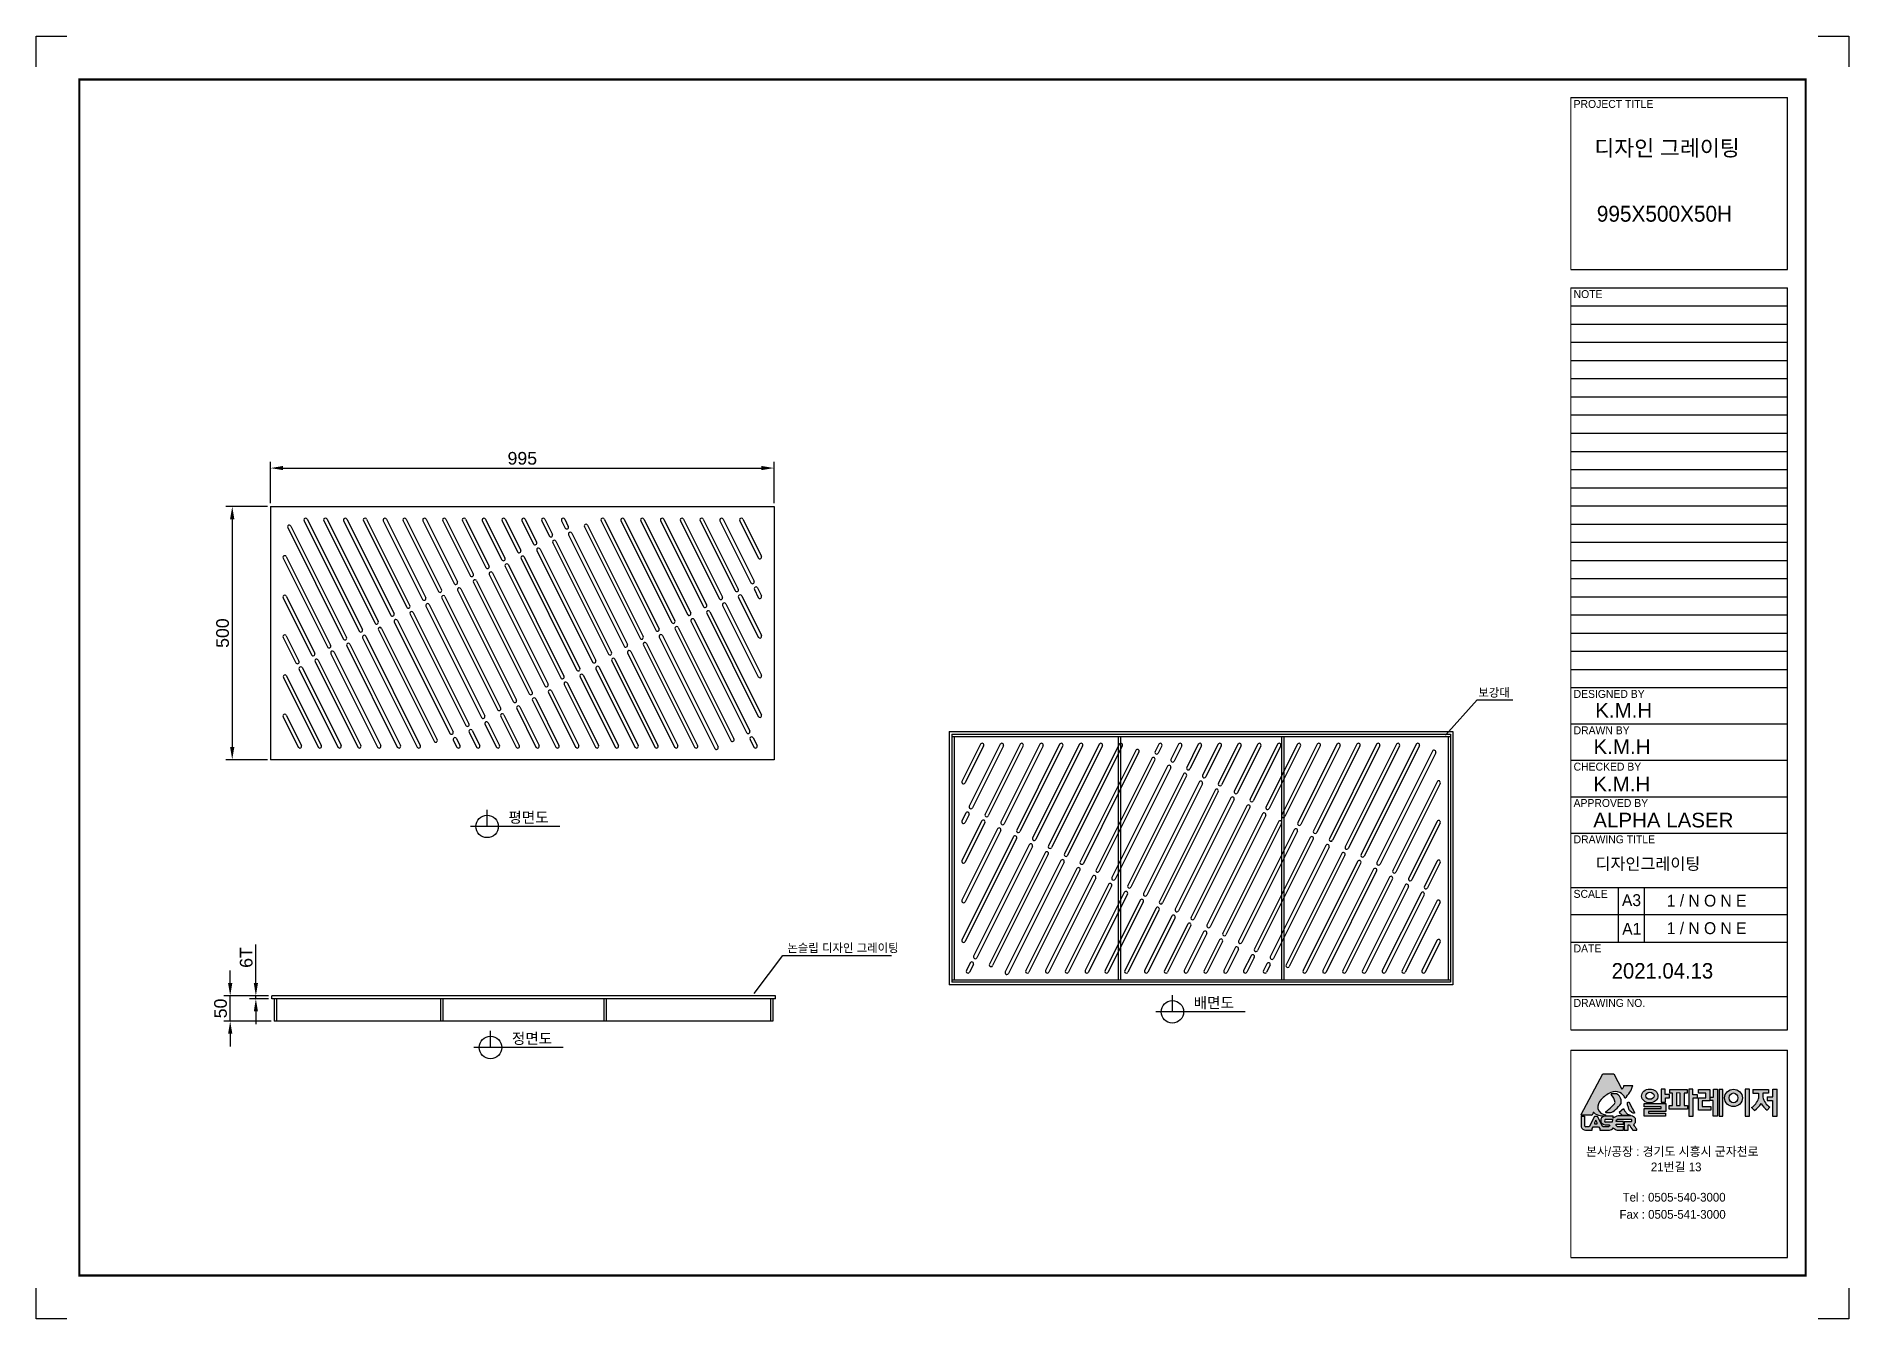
# Model space of a CAD drawing. Header units: millimetres. Extents: x 1719 to 5300, y -2352 to 181.
import ezdxf
from ezdxf.enums import TextEntityAlignment as Align

# ---------------------------------------------------------------- set-up
doc = ezdxf.new("R2010")
doc.units = ezdxf.units.MM
for name, color, linetype in [('LAYOUT', 7, 'Continuous'), ('TEXT', 7, 'Continuous'), ('압연강', 40, 'Continuous')]:
    doc.layers.add(name, color=color, linetype=linetype)
doc.styles.add('H', font='')
doc.styles.get("Standard").update_dxf_attribs({"font": 'arial.ttf'})
doc.styles.get('H').set_extended_font_data('Dotum')
doc.dimstyles.new('ISO-25', dxfattribs={"dimscale": 10, "dimtxt": 2.5, "dimasz": 2.5, "dimexe": 1.25, "dimexo": 0.625, "dimtad": 1, "dimtxsty": 'Standard', "dimcen": 2.5, "dimadec": 0, "dimazin": 0, "dimtfac": 1, "dimtmove": 0, "dimatfit": 3, "dimfxl": 1, "dimarcsym": 0})

msp = doc.modelspace()

# ---------------------------------------------------------------- texts
at = {"style": 'H'}
for s, height, p in [('PROJECT TITLE', 15.701, (4756.361, 39.221)), ('디자인 그레이팅', 31.402, (4797.383, -55.605)), ('995X500X50H', 31.402, (4802.211, -185.437)), ('NOTE', 15.701, (4756.361, -336.198)), ('DESIGNED BY', 15.701, (4756.361, -1125.734)), ('DRAWN BY', 15.701, (4756.361, -1197.51)), ('CHECKED BY', 15.701, (4756.361, -1269.286)), ('APPROVED BY', 15.701, (4756.361, -1341.062)), ('DRAWING TITLE', 15.701, (4756.361, -1412.838)), ('디자인그레이팅', 23.5515, (4799.738, -1464.973)), ('SCALE', 15.701, (4756.361, -1520.502)), ('A3', 23.5515, (4851.875, -1536.837)), ('1 / N O N E', 23.5515, (4940.441, -1537.843)), ('A1', 23.5515, (4852.448, -1593.403)), ('1 / N O N E', 23.5515, (4940.441, -1592.158)), ('DATE', 15.701, (4756.361, -1628.166)), ('2021.04.13', 30.6169, (4831.645, -1679.902)), ('DRAWING NO.', 15.701, (4756.361, -1735.83)), ('본사/공장 : 경기도 시흥시 군자천로', 17.2711, (4780.81, -2030.104)), ('21번길 13', 17.2711, (4909.082, -2060.465)), ('Tel : 0505-540-3000', 17.2711, (4853.21, -2120.291)), ('Fax : 0505-541-3000', 17.2711, (4847.07, -2154.118))]:
    msp.add_text(s, height=height, dxfattribs=at).set_placement(p)
at = {"color": 4}
for s, p in [('보강대', (4568.17, -1123.452)), ('논슬립 디자인 그레이팅', (3202.93, -1627.751))]:
    msp.add_text(s, height=16.5, dxfattribs=at).set_placement(p)
for s, p in [('K.M.H', (4799.065, -1164.53)), ('K.M.H', (4795.787, -1236.578)), ('K.M.H', (4795.241, -1310.262)), ('ALPHA LASER', (4795.241, -1381.494))]:
    msp.add_text(s, height=29.0004).set_placement(p)
at = {"layer": 'TEXT'}
for s, p in [('평면도', (2691.589, -1372.13)), ('배면도', (4045.57, -1738.163)), ('정면도', (2698.511, -1808.865))]:
    msp.add_text(s, height=21.125, dxfattribs=at).set_placement(p, align=Align.CENTER)

# ---------------------------------------------------------------- blocks, each defined once
blk = doc.blocks.new('*D0')
at = {"color": 0, "lineweight": -2, "transparency": 16777216}
for p, q in [((2102.2, -1688.9), (2102.2, -1663.9)), ((2178.1, -1713.9), (2089.7, -1713.9)), ((2102.2, -1763.9), (2102.2, -1713.9)), ((2183.1, -1763.9), (2089.7, -1763.9)), ((2102.2, -1788.9), (2102.2, -1813.9))]:
    blk.add_line(p, q, dxfattribs=at)
at = {"color": 0, "transparency": 16777216}
for points in [[(2098, -1688.9), (2106.4, -1688.9), (2102.2, -1713.9)], [(2098, -1788.9), (2106.4, -1788.9), (2102.2, -1763.9)]]:
    blk.add_solid(points, dxfattribs=at)
at = {"layer": 'Defpoints', "color": 0, "transparency": 16777216}
for p in [(2102.2, -1713.9), (2184.3, -1713.9), (2189.3, -1763.9)]:
    blk.add_point(p, dxfattribs=at)
at = {"color": 0, "transparency": 16777216, "insert": (2083.2, -1738.9), "char_height": 25, "attachment_point": 5, "rotation": 90}
blk.add_mtext('50', dxfattribs=at)
blk = doc.blocks.new('*D1')
at = {"color": 0, "lineweight": -2, "transparency": 16777216}
for p, q in [((2152.9, -1688.9), (2152.9, -1612.7)), ((2178.1, -1713.9), (2140.4, -1713.9)), ((2152.9, -1719.9), (2152.9, -1713.9)), ((2178.1, -1719.9), (2140.4, -1719.9)), ((2152.9, -1744.9), (2152.9, -1769.9))]:
    blk.add_line(p, q, dxfattribs=at)
at = {"color": 0, "transparency": 16777216}
for points in [[(2148.8, -1688.9), (2157.1, -1688.9), (2152.9, -1713.9)], [(2148.8, -1744.9), (2157.1, -1744.9), (2152.9, -1719.9)]]:
    blk.add_solid(points, dxfattribs=at)
at = {"layer": 'Defpoints', "color": 0, "transparency": 16777216}
for p in [(2152.9, -1713.9), (2184.3, -1713.9), (2184.3, -1719.9)]:
    blk.add_point(p, dxfattribs=at)
at = {"color": 0, "transparency": 16777216, "insert": (2133.9, -1638.3), "char_height": 25, "attachment_point": 5, "rotation": 90}
blk.add_mtext('6T', dxfattribs=at)
blk = doc.blocks.new('*D2')
at = {"color": 0, "lineweight": -2, "transparency": 16777216}
for p, q in [((2175.6, -747.8), (2093.7, -747.8)), ((2106.2, -772.8), (2106.2, -1222.8)), ((2175.6, -1247.8), (2093.7, -1247.8))]:
    blk.add_line(p, q, dxfattribs=at)
at = {"color": 0, "transparency": 16777216}
for points in [[(2102, -772.8), (2110.4, -772.8), (2106.2, -747.8)], [(2102, -1222.8), (2110.4, -1222.8), (2106.2, -1247.8)]]:
    blk.add_solid(points, dxfattribs=at)
at = {"layer": 'Defpoints', "color": 0, "transparency": 16777216}
for p in [(2181.8, -747.8), (2106.2, -1247.8), (2181.8, -1247.8)]:
    blk.add_point(p, dxfattribs=at)
at = {"color": 0, "transparency": 16777216, "insert": (2087.2, -997.8), "char_height": 25, "attachment_point": 5, "rotation": 90}
blk.add_mtext('500', dxfattribs=at)
blk = doc.blocks.new('*D3')
at = {"color": 0, "lineweight": -2, "transparency": 16777216}
for p, q in [((2181.8, -741.5), (2181.8, -659.4)), ((2206.8, -671.9), (3151.8, -671.9)), ((3176.8, -741.5), (3176.8, -659.4))]:
    blk.add_line(p, q, dxfattribs=at)
at = {"color": 0, "transparency": 16777216}
for points in [[(2206.8, -667.7), (2206.8, -676), (2181.8, -671.9)], [(3151.8, -667.7), (3151.8, -676), (3176.8, -671.9)]]:
    blk.add_solid(points, dxfattribs=at)
at = {"layer": 'Defpoints', "color": 0, "transparency": 16777216}
for p in [(3176.8, -671.9), (2181.8, -747.8), (3176.8, -747.8)]:
    blk.add_point(p, dxfattribs=at)
at = {"color": 0, "transparency": 16777216, "insert": (2679.3, -652.8), "char_height": 25, "attachment_point": 5}
blk.add_mtext('995', dxfattribs=at)

# ---------------------------------------------------------------- dimensions: what is measured, and where the dimension line sits
dim = msp.add_linear_dim(base=(3176.835, -671.855), p1=(2181.835, -747.761), p2=(3176.835, -747.761), dimstyle='ISO-25')
dim.commit()
dim.dimension.update_dxf_attribs({"geometry": '*D3', "text_midpoint": (2679.335, -652.841)})
for base, p1, p2, picture, middle in [((2106.205, -1247.761), (2181.835, -747.761), (2181.835, -1247.761), '*D2', (2087.191, -997.761)), ((2102.189, -1713.945), (2189.335, -1763.945), (2184.335, -1713.945), '*D0', (2083.174, -1738.945))]:
    dim = msp.add_linear_dim(base=base, p1=p1, p2=p2, angle=90, dimstyle='ISO-25')
    dim.commit()
    dim.dimension.update_dxf_attribs({"geometry": picture, "text_midpoint": middle})
dim = msp.add_linear_dim(base=(2152.922, -1713.945), p1=(2184.335, -1719.945), p2=(2184.335, -1713.945), angle=90, text='<>T', dimstyle='ISO-25')
dim.commit()
dim.dimension.update_dxf_attribs({"geometry": '*D1', "text_midpoint": (2133.908, -1638.323)})

# ---------------------------------------------------------------- hatches: boundary and pattern name
h = msp.add_hatch(color=256)
h.dxf.hatch_style = 1
h.set_gradient(color1=(255, 0, 0), color2=(255, 159, 127), tint=1)
h.paths.add_polyline_path([(4771.353, -1947.971), (4771.265, -1949.693), (4792.044, -1949.693, 0.21428371), (4795.045, -1944.925, -0.65582827), (4796.474, -1944.529, 0.18566975), (4808.819, -1950.14, 0.14885116), (4819.485, -1950.168, 0.40417411), (4819.792, -1949.002, -0.31673285), (4804.445, -1936.912, -0.22153353), (4810.66, -1918.49, -0.10506606), (4829.845, -1905.122, -0.18522871), (4847.749, -1904.532, -0.19606385), (4857.882, -1915.737, 0.14159657), (4873.557, -1891.068), (4855.722, -1890.884), (4855.353, -1893.28), (4854, -1895.492), (4851.909, -1898.257), (4835.738, -1868.26), (4814.072, -1868.082)])
h.paths.add_polyline_path([(4831.076, -1933.31, -0.08302958), (4819.129, -1942.723, 0.23003429), (4820.355, -1944.49, 0.02120436), (4829.237, -1944.394, 0.13784813), (4839.371, -1938.309, 0.05763819), (4850.235, -1926.397, 0.06043638), (4850.117, -1919.502, 0.2375005), (4841.222, -1907.402), (4830.824, -1907.402), (4830.824, -1908.93, -0.12118266), (4838.413, -1924.367, -0.13516742)], flags=17)
h.paths.add_polyline_path([(4856.83, -1941.228), (4855.095, -1936.528), (4846.142, -1943.773, 0.04437814), (4854.043, -1950.103), (4867.625, -1949.556), (4867.625, -1949.009), (4862.844, -1947.468)], flags=17)
h.paths.add_polyline_path([(4865.391, -1937.793), (4866.791, -1940.108), (4871.232, -1944.642), (4873.892, -1945.696), (4876.92, -1945.696), (4876.887, -1944.559), (4872.061, -1935.527), (4865.458, -1923.325), (4862.565, -1924.891), (4862.565, -1929.099), (4864.618, -1934.73)])
h.paths.add_polyline_path([(4780.615, -1972.394, -0.41915539), (4777.875, -1969.887), (4777.875, -1951.409), (4771.231, -1951.409), (4771.231, -1972.712, 0.25445661), (4780.076, -1979.297), (4792.924, -1979.297), (4792.924, -1975.978), (4794.834, -1972.499), (4805.577, -1972.499), (4808.043, -1975.88), (4808.043, -1979.297), (4826.99, -1979.297, 0.1904791), (4834.73, -1974.698, 0.14773497), (4842.373, -1978.962), (4855.279, -1978.962), (4855.279, -1972.402), (4843.419, -1972.402, -0.05244857), (4840.511, -1970.341), (4840.511, -1967.27), (4855.082, -1967.27), (4855.082, -1962.288), (4840.462, -1962.288), (4840.462, -1960.072, -0.04476099), (4844.286, -1957.799), (4869.849, -1957.799, -0.64883607), (4870.391, -1962.759), (4856.495, -1962.759), (4856.495, -1979.156), (4863.941, -1979.156), (4863.941, -1968.517), (4866.488, -1968.517, 0.01692036), (4873.126, -1979.098), (4881.071, -1979.098), (4881.071, -1976.969, -0.02431798), (4874.701, -1968.692, 0.06490835), (4878.358, -1963.866), (4878.358, -1956.466, 0.2290019), (4870.124, -1951.112), (4844.34, -1951.112, 0.12700309), (4834.293, -1955.71), (4834.293, -1951.566), (4818.189, -1951.566, 0.22688985), (4810.166, -1957.263), (4810.166, -1963.35, 0.19348323), (4818.926, -1968.81), (4826.755, -1968.81, 0.03004557), (4828.262, -1970.425, 0.13671569), (4825.626, -1972.862), (4814.413, -1972.862), (4803.356, -1951.966), (4797.421, -1951.966), (4787.338, -1972.394)])
h.paths.add_polyline_path([(4797.676, -1966.782), (4797.676, -1964.664), (4800.162, -1959.736), (4803.181, -1964.923), (4803.181, -1966.782)], flags=16)
h.paths.add_polyline_path([(4819.624, -1957.793), (4833.097, -1957.754), (4832.514, -1963.263), (4820.119, -1963.263, -0.92495809)], flags=16)
edge = h.paths.add_edge_path()
edge.add_ellipse((4906.909, -1911.71), major_axis=(-16.12, -0.218), ratio=0.85059813, start_angle=0, end_angle=360)
edge = h.paths.add_edge_path(flags=16)
edge.add_ellipse((4907.127, -1911.43), major_axis=(-8.184, 0), ratio=0.84336764, start_angle=0, end_angle=360)
h.paths.add_polyline_path([(4938.381, -1926.684), (4896.044, -1926.684), (4895.779, -1933.215), (4929.42, -1933.215), (4929.42, -1936.6), (4895.896, -1936.6), (4895.896, -1951.81), (4938.259, -1951.81), (4938.259, -1945.819), (4904.038, -1945.819), (4904.038, -1942.577), (4938.381, -1942.577)])
h.paths.add_polyline_path([(4929.291, -1924.214), (4937.633, -1924.214), (4937.633, -1915.195), (4945.726, -1915.195), (4945.726, -1908.975), (4937.011, -1908.975), (4937.011, -1897.966), (4929.291, -1898.09)])
h.paths.add_polyline_path([(4951.53, -1906.261), (4951.53, -1930.367), (4945.363, -1930.367), (4945.363, -1937.463), (4981.123, -1937.463), (4981.123, -1930.429), (4974.705, -1930.429), (4974.705, -1906.25), (4980.873, -1906.25), (4980.873, -1899.154), (4946.608, -1899.154), (4946.234, -1906.261)])
h.paths.add_polyline_path([(4959.504, -1905.826), (4967.105, -1906.012), (4967.105, -1930.412), (4959.504, -1930.412)], flags=16)
h.paths.add_polyline_path([(4991.728, -1909.588), (4991.728, -1898.536), (4984.054, -1898.138), (4984.054, -1951.508), (4992.325, -1951.508), (4992.325, -1915.463), (5001.395, -1915.463), (5001.395, -1909.588)])
h.paths.add_polyline_path([(5010.621, -1921.158), (5025.269, -1921.158), (5025.269, -1899.113), (5003.017, -1899.113), (5003.078, -1906.226), (5017.414, -1906.226), (5017.414, -1915.584), (5003.39, -1915.584), (5003.39, -1939.809), (5027.387, -1939.809), (5027.387, -1932.398), (5010.621, -1932.398)])
h.paths.add_polyline_path([(5032.386, -1951.583), (5040.551, -1951.583), (5040.551, -1898.225), (5032.446, -1898.225), (5032.446, -1914.308), (5026.461, -1914.308), (5026.363, -1920.494), (5032.386, -1920.494)])
h.paths.add_polyline_path([(5043.634, -1951.645), (5051.016, -1951.645), (5051.016, -1898.621), (5043.634, -1898.621)])
edge = h.paths.add_edge_path()
edge.add_ellipse((5072.266, -1915.506), major_axis=(-17.657, 0), ratio=0.97440093, start_angle=0, end_angle=360)
edge = h.paths.add_edge_path(flags=16)
edge.add_ellipse((5072.329, -1915.506), major_axis=(0, -9.662), ratio=0.89757008, start_angle=0, end_angle=360)
h.paths.add_polyline_path([(5095.232, -1951.845), (5104.116, -1951.845), (5104.116, -1898.296), (5095.232, -1898.377)])
h.paths.add_polyline_path([(5126.847, -1926.25, 0.12138521), (5138.942, -1939.738), (5143.987, -1933.839, -0.19692761), (5130.35, -1913.883), (5130.35, -1906.283), (5141.703, -1906.283), (5141.703, -1899.075), (5110.288, -1899.075), (5110.288, -1906.127), (5121.729, -1906.127), (5121.729, -1916.885, -0.18109708), (5107.854, -1934.462), (5113.581, -1940.284, 0.10922561)])
h.paths.add_polyline_path([(5158.232, -1898.207), (5149.793, -1898.207), (5149.793, -1913.358), (5138.661, -1913.358), (5138.661, -1920.338), (5149.627, -1920.338), (5149.627, -1951.382), (5158.232, -1951.382)])

# ---------------------------------------------------------------- linework, layer by layer
for p, q in [((1719.009, 180.702), (1779.301, 180.702)), ((1719.009, 120.411), (1719.009, 180.702)), ((5239.686, 180.702), (5299.978, 180.702)), ((5299.978, 180.702), (5299.978, 120.411)), ((4750.644, 59.553), (5178.829, 59.553)), ((5178.829, -279.978), (5178.829, 59.553)), ((4750.644, -279.978), (5178.829, -279.978)), ((4750.644, -315.866), (5178.829, -315.866)), ((5178.829, -1781.267), (5178.829, -315.866)), ((4750.644, -351.754), (5178.829, -351.754)), ((4750.644, -387.642), (5178.829, -387.642)), ((4750.644, -423.53), (5178.829, -423.53)), ((4750.644, -459.418), (5178.829, -459.418)), ((4750.644, -495.306), (5178.829, -495.306)), ((4750.644, -531.194), (5178.829, -531.194)), ((4750.644, -567.082), (5178.829, -567.082)), ((4750.644, -602.97), (5178.829, -602.97)), ((4750.644, -638.858), (5178.829, -638.858)), ((4750.644, -674.746), (5178.829, -674.746)), ((4750.644, -710.634), (5178.829, -710.634)), ((2181.835, -747.761), (3176.835, -747.761)), ((2181.835, -747.761), (2181.835, -1247.761)), ((3176.835, -747.761), (3176.835, -1247.761)), ((4750.644, -746.522), (5178.829, -746.522)), ((4750.644, -782.41), (5178.829, -782.41)), ((4750.644, -818.298), (5178.829, -818.298)), ((4750.644, -854.186), (5178.829, -854.186)), ((4750.644, -890.074), (5178.829, -890.074)), ((4750.644, -925.962), (5178.829, -925.962)), ((4750.644, -961.85), (5178.829, -961.85)), ((4750.644, -997.738), (5178.829, -997.738)), ((4750.644, -1033.626), (5178.829, -1033.626)), ((4750.644, -1069.514), (5178.829, -1069.514)), ((4750.644, -1105.402), (5178.829, -1105.402)), ((4750.644, -1177.178), (5178.829, -1177.178)), ((3522.844, -1192.28), (4517.844, -1192.28)), ((3522.844, -1192.28), (3522.844, -1692.28)), ((3527.844, -1197.28), (4512.844, -1197.28)), ((3527.844, -1197.28), (3527.844, -1687.28)), ((3527.844, -1201.78), (4512.844, -1201.78)), ((3532.344, -1201.78), (3532.344, -1682.78)), ((3856.844, -1201.78), (3856.844, -1682.78)), ((3861.344, -1201.78), (3861.344, -1682.78)), ((4179.344, -1201.78), (4179.344, -1682.78)), ((4183.844, -1201.78), (4183.844, -1682.78)), ((4508.344, -1201.78), (4508.344, -1682.78)), ((4512.844, -1197.28), (4512.844, -1687.28)), ((4517.844, -1192.28), (4517.844, -1692.28)), ((3176.835, -1247.761), (2181.835, -1247.761)), ((4750.644, -1248.954), (5178.829, -1248.954)), ((4750.644, -1320.73), (5178.829, -1320.73)), ((2609.673, -1379.419), (2609.673, -1346.647)), ((2753.315, -1379.419), (2576.902, -1379.419)), ((4750.644, -1392.506), (5178.829, -1392.506)), ((4750.644, -1500.17), (5178.829, -1500.17)), ((4844.5, -1500.17), (4844.5, -1607.834)), ((4895.966, -1500.17), (4895.966, -1607.834)), ((5178.829, -1554.002), (4750.644, -1554.002)), ((4750.644, -1607.834), (5178.829, -1607.834)), ((4512.844, -1682.78), (3527.844, -1682.78)), ((3179.335, -1713.945), (2184.335, -1713.945)), ((2184.335, -1719.945), (2184.335, -1713.945)), ((3179.335, -1719.945), (3179.335, -1713.945)), ((4517.844, -1692.28), (3522.844, -1692.28)), ((4512.844, -1687.28), (3527.844, -1687.28)), ((3963.653, -1745.452), (3963.653, -1712.681)), ((4750.644, -1715.498), (5178.829, -1715.498)), ((3179.335, -1719.945), (2184.335, -1719.945)), ((2189.335, -1719.945), (2189.335, -1763.945)), ((2193.835, -1719.945), (2193.835, -1763.945)), ((2518.335, -1763.945), (2518.335, -1719.945)), ((2522.835, -1763.945), (2522.835, -1719.945)), ((2840.835, -1763.945), (2840.835, -1719.945)), ((2845.335, -1763.945), (2845.335, -1719.945)), ((3169.835, -1719.945), (3169.835, -1763.945)), ((3174.335, -1719.945), (3174.335, -1763.945)), ((4107.296, -1745.452), (3930.882, -1745.452)), ((3174.335, -1763.945), (2189.335, -1763.945)), ((2616.595, -1816.154), (2616.595, -1783.383)), ((4750.644, -1781.267), (5178.829, -1781.267)), ((2760.237, -1816.154), (2583.824, -1816.154)), ((4750.644, -1821.347), (5178.829, -1821.347)), ((5178.829, -2230.405), (5178.829, -1821.347)), ((4771.353, -1947.971), (4814.072, -1868.082)), ((4814.072, -1868.082), (4835.738, -1868.26)), ((4835.738, -1868.26), (4851.909, -1898.257)), ((4851.909, -1898.257), (4854, -1895.492)), ((4854, -1895.492), (4855.353, -1893.28)), ((4855.353, -1893.28), (4855.722, -1890.884)), ((4855.722, -1890.884), (4873.557, -1891.068)), ((4841.222, -1907.402), (4830.824, -1907.402)), ((4830.824, -1907.402), (4830.824, -1908.93)), ((4862.565, -1924.891), (4865.458, -1923.325)), ((4862.565, -1929.099), (4862.565, -1924.891)), ((4864.618, -1934.73), (4862.565, -1929.099)), ((4865.504, -1923.41), (4872.061, -1935.527)), ((4895.779, -1933.215), (4896.044, -1926.684)), ((4929.42, -1933.215), (4895.779, -1933.215)), ((4896.044, -1926.684), (4938.381, -1926.684)), ((4937.011, -1897.966), (4929.291, -1898.09)), ((4929.291, -1898.09), (4929.291, -1924.214)), ((4929.291, -1924.214), (4937.633, -1924.214)), ((4929.42, -1936.6), (4929.42, -1933.215)), ((4937.011, -1908.975), (4937.011, -1897.966)), ((4945.726, -1908.975), (4937.011, -1908.975)), ((4937.633, -1924.214), (4937.633, -1915.195)), ((4937.633, -1915.195), (4945.726, -1915.195)), ((4938.381, -1926.684), (4938.381, -1942.577)), ((4945.363, -1937.463), (4945.363, -1930.367)), ((4945.363, -1930.367), (4951.53, -1930.367)), ((4945.726, -1915.195), (4945.726, -1908.975)), ((4946.234, -1906.261), (4946.608, -1899.154)), ((4951.53, -1906.261), (4946.234, -1906.261)), ((4946.608, -1899.154), (4980.873, -1899.154)), ((4951.53, -1930.367), (4951.53, -1906.261)), ((4959.504, -1905.826), (4959.504, -1930.412)), ((4967.105, -1906.012), (4959.504, -1905.826)), ((4959.504, -1930.412), (4967.105, -1930.412)), ((4967.105, -1930.412), (4967.105, -1906.012)), ((4980.873, -1906.25), (4974.705, -1906.25)), ((4974.705, -1906.25), (4974.705, -1930.429)), ((4974.705, -1930.429), (4981.123, -1930.429)), ((4980.873, -1899.154), (4980.873, -1906.25)), ((4981.123, -1930.429), (4981.123, -1937.463)), ((4984.054, -1898.138), (4984.054, -1951.508)), ((4991.728, -1898.536), (4984.054, -1898.138)), ((4991.728, -1909.588), (4991.728, -1898.536)), ((5001.395, -1909.588), (4991.728, -1909.588)), ((4992.325, -1951.508), (4992.325, -1915.463)), ((4992.325, -1915.463), (5001.395, -1915.463)), ((5001.395, -1915.463), (5001.395, -1909.588)), ((5003.017, -1899.113), (5025.269, -1899.113)), ((5003.078, -1906.226), (5003.017, -1899.113)), ((5017.414, -1906.226), (5003.078, -1906.226)), ((5003.39, -1939.809), (5003.39, -1915.584)), ((5003.39, -1915.584), (5017.414, -1915.584)), ((5025.269, -1921.158), (5010.621, -1921.158)), ((5010.621, -1921.158), (5010.621, -1932.398)), ((5010.621, -1932.398), (5027.387, -1932.398)), ((5017.414, -1915.584), (5017.414, -1906.226)), ((5025.269, -1899.113), (5025.269, -1921.158)), ((5026.363, -1920.494), (5026.461, -1914.308)), ((5032.386, -1920.494), (5026.363, -1920.494)), ((5026.461, -1914.308), (5032.446, -1914.308)), ((5027.387, -1932.398), (5027.387, -1939.809)), ((5032.386, -1951.583), (5032.386, -1920.494)), ((5032.446, -1914.308), (5032.446, -1898.225)), ((5032.446, -1898.225), (5040.551, -1898.225)), ((5040.551, -1898.225), (5040.551, -1951.583)), ((5043.634, -1898.621), (5043.634, -1951.645)), ((5051.016, -1898.621), (5043.634, -1898.621)), ((5051.016, -1951.645), (5051.016, -1898.621)), ((5104.116, -1898.296), (5095.232, -1898.377)), ((5095.232, -1898.377), (5095.232, -1951.845)), ((5104.116, -1951.845), (5104.116, -1898.296)), ((5110.288, -1899.075), (5141.703, -1899.075)), ((5110.288, -1899.075), (5110.288, -1906.127)), ((5110.288, -1906.127), (5121.729, -1906.127)), ((5121.729, -1906.127), (5121.729, -1916.885)), ((5141.703, -1906.283), (5130.35, -1906.283)), ((5130.35, -1906.283), (5130.35, -1913.883)), ((5138.661, -1913.358), (5138.661, -1920.338)), ((5138.661, -1913.358), (5149.793, -1913.358)), ((5138.661, -1920.338), (5149.627, -1920.338)), ((5141.703, -1899.075), (5141.703, -1906.283)), ((5149.627, -1920.338), (5149.627, -1951.382)), ((5149.793, -1913.358), (5149.793, -1898.207)), ((5149.793, -1898.207), (5158.232, -1898.207)), ((5158.232, -1951.382), (5158.232, -1898.207)), ((4771.231, -1951.409), (4777.875, -1951.409)), ((4771.231, -1951.409), (4771.231, -1972.712)), ((4771.265, -1949.693), (4771.353, -1947.971)), ((4792.044, -1949.693), (4771.265, -1949.693)), ((4777.875, -1951.409), (4777.875, -1969.887)), ((4797.421, -1951.966), (4787.338, -1972.394)), ((4803.356, -1951.966), (4797.421, -1951.966)), ((4800.162, -1959.736), (4797.676, -1964.664)), ((4797.676, -1964.664), (4797.676, -1966.782)), ((4797.676, -1966.782), (4803.181, -1966.782)), ((4803.181, -1964.923), (4800.162, -1959.736)), ((4803.181, -1966.782), (4803.181, -1964.923)), ((4814.413, -1972.862), (4803.356, -1951.966)), ((4810.166, -1957.263), (4810.166, -1963.35)), ((4834.293, -1951.566), (4818.189, -1951.566)), ((4818.926, -1968.81), (4826.755, -1968.81)), ((4819.624, -1957.793), (4833.097, -1957.754)), ((4832.514, -1963.263), (4820.051, -1963.263)), ((4833.097, -1957.754), (4832.514, -1963.263)), ((4834.293, -1955.71), (4834.293, -1951.566)), ((4840.462, -1962.288), (4840.462, -1960.072)), ((4855.082, -1962.288), (4840.462, -1962.288)), ((4840.511, -1970.341), (4840.511, -1967.27)), ((4840.511, -1967.27), (4855.082, -1967.27)), ((4844.286, -1957.799), (4869.849, -1957.799)), ((4870.124, -1951.112), (4844.34, -1951.112)), ((4846.142, -1943.773), (4855.095, -1936.528)), ((4867.625, -1949.556), (4854.043, -1950.103)), ((4855.082, -1967.27), (4855.082, -1962.288)), ((4855.095, -1936.528), (4856.83, -1941.228)), ((4870.391, -1962.759), (4856.495, -1962.759)), ((4856.495, -1962.759), (4856.495, -1979.156)), ((4856.83, -1941.228), (4862.844, -1947.468)), ((4862.844, -1947.468), (4867.625, -1949.009)), ((4863.941, -1979.156), (4863.941, -1968.517)), ((4863.941, -1968.517), (4866.488, -1968.517)), ((4865.391, -1937.793), (4864.618, -1934.73)), ((4866.791, -1940.108), (4865.391, -1937.793)), ((4871.232, -1944.642), (4866.791, -1940.108)), ((4867.625, -1949.009), (4867.625, -1949.556)), ((4873.892, -1945.696), (4871.232, -1944.642)), ((4872.061, -1935.527), (4876.887, -1944.559)), ((4876.92, -1945.696), (4873.892, -1945.696)), ((4876.887, -1944.559), (4876.92, -1945.696)), ((4878.358, -1963.866), (4878.358, -1956.466)), ((4895.896, -1951.81), (4895.896, -1936.6)), ((4895.896, -1936.6), (4929.42, -1936.6)), ((4938.259, -1951.81), (4895.896, -1951.81)), ((4938.381, -1942.577), (4904.038, -1942.577)), ((4904.038, -1942.577), (4904.038, -1945.819)), ((4904.038, -1945.819), (4938.259, -1945.819)), ((4938.259, -1945.819), (4938.259, -1951.81)), ((4981.123, -1937.463), (4945.363, -1937.463)), ((4984.054, -1951.508), (4992.325, -1951.508)), ((5027.387, -1939.809), (5003.39, -1939.809)), ((5040.551, -1951.583), (5032.386, -1951.583)), ((5043.634, -1951.645), (5051.016, -1951.645)), ((5095.232, -1951.845), (5104.116, -1951.845)), ((5107.854, -1934.462), (5113.581, -1940.284)), ((5143.987, -1933.839), (5138.942, -1939.738)), ((5149.627, -1951.382), (5158.232, -1951.382)), ((4780.076, -1979.297), (4792.924, -1979.297)), ((4787.338, -1972.394), (4780.34, -1972.394)), ((4792.924, -1975.978), (4794.834, -1972.499)), ((4792.924, -1979.297), (4792.924, -1975.978)), ((4794.834, -1972.499), (4805.577, -1972.499)), ((4805.577, -1972.499), (4808.043, -1975.88)), ((4808.043, -1975.88), (4808.043, -1979.297)), ((4808.043, -1979.297), (4826.99, -1979.297)), ((4825.626, -1972.862), (4814.413, -1972.862)), ((4842.373, -1978.962), (4855.279, -1978.962)), ((4855.279, -1972.402), (4843.419, -1972.402)), ((4855.279, -1978.962), (4855.279, -1972.402)), ((4856.495, -1979.156), (4863.941, -1979.156)), ((4873.126, -1979.098), (4881.071, -1979.098)), ((4881.071, -1979.098), (4881.071, -1976.969)), ((4750.644, -2230.405), (5178.829, -2230.405)), ((1719.009, -2351.554), (1719.009, -2291.263)), ((5299.978, -2291.263), (5299.978, -2351.554)), ((1779.301, -2351.554), (1719.009, -2351.554)), ((5299.978, -2351.554), (5239.686, -2351.554))]:
    msp.add_line(p, q)
at = {"color": 0, "lineweight": 20}
for p, q in [((4750.644, -279.978), (4750.644, 59.553)), ((4750.644, -1781.267), (4750.644, -315.866)), ((4750.644, -2230.405), (4750.644, -1821.347))]:
    msp.add_line(p, q, dxfattribs=at)
at = {"color": 4}
for p, q in [((4503.483, -1199.511), (4565.604, -1129.348)), ((4565.604, -1129.348), (4636.127, -1129.348)), ((3137.641, -1709.264), (3193.729, -1634.19)), ((3193.729, -1634.19), (3408.432, -1634.19))]:
    msp.add_line(p, q, dxfattribs=at)
for centre in [(2609.673, -1379.419), (3963.653, -1745.452), (2616.595, -1816.154)]:
    msp.add_circle(centre, 22.209)
for centre, radius, start, end in [((4823.037, -1876.283), 52.639, 311.450856, 343.688092), ((4827.322, -1934.37), 23.017, 136.374935, 186.339734), ((4851.71, -1956.951), 56.253, 112.874191, 136.864774), ((4810.66, -1918.49), 8.407257610087983e-13, 159.499335, 330.642246), ((4796.953, -1902.292), 46.113, 298.744002, 317.729432), ((4839.565, -1928.163), 25.008, 70.897875, 112.875146), ((4803.24, -1932.075), 36.008, 12.360482, 39.998737), ((4818.506, -1915.516), 21.785, 305.237908, 336.029381), ((4793.304, -1885.39), 70.162, 311.040269, 324.23537), ((4833.652, -1922.288), 16.7, 9.603428, 63.04441), ((4839.077, -1922.559), 20.004, 19.937496, 64.30917), ((4821.759, -1923.434), 28.629, 354.060111, 7.894282), ((5091.322, -1907.147), 31.928, 301.183897, 342.243286), ((5088.476, -1903.266), 44.728, 304.144287, 329.078111), ((5160.264, -1908.45), 37.862, 208.042123, 235.726125), ((5161.52, -1907.221), 31.873, 192.066379, 236.628652), ((4788.238, -1943.969), 6.874, 303.622917, 352.00729), ((4795.845, -1945.038), 0.808, 38.969526, 171.952327), ((4809.94, -1931.285), 18.888, 224.525084, 266.598355), ((4796.474, -1944.529), 6.429079348890809e-13, 41.27589, 185.355825), ((4820.704, -1932.058), 16.968, 196.62086, 266.919681), ((4814.198, -1932.638), 18.31, 252.915246, 285.363177), ((4820.132, -1962.8), 11.401, 99.810014, 150.943632), ((4821.337, -1955.185), 13.837, 216.162997, 259.964855), ((4820.085, -1960.508), 2.754, 99.63864, 269.291235), ((4819.035, -1949.426), 0.868, 270.941248, 29.231829), ((4821.561, -1942.345), 2.461, 188.84762, 240.666143), ((4823.662, -1839.767), 104.776, 268.191046, 273.049999), ((4840.932, -1957.093), 18.392, 219.576346, 226.460213), ((4823.479, -1923.322), 21.845, 285.284059, 316.678667), ((4848.222, -1972.869), 22.101, 100.116137, 129.068103), ((4855.045, -1980.251), 24.896, 115.603417, 125.855038), ((4885.68, -1902.516), 57.145, 226.21908, 236.38313), ((5026.102, -1875.747), 184.616, 210.165655, 214.043147), ((4869.013, -1960.4), 2.732, 300.282236, 72.190083), ((4868.702, -1962.307), 11.285, 31.170272, 82.764029), ((4858.018, -1952.251), 23.423, 315.418233, 330.273293), ((4962.921, -1907.38), 107.433, 214.798961, 220.371132), ((4781.705, -1967.877), 11.536, 204.778695, 261.883955), ((4780.477, -1969.793), 2.604, 182.061918, 266.973053), ((4831.317, -1976.374), 6.688, 117.182533, 148.322406), ((4825.042, -1967.208), 12.245, 279.151715, 322.289549), ((4845.61, -1964.178), 15.134, 224.033536, 257.648747), ((4851.764, -1957.546), 17.039, 228.666746, 240.676069)]:
    msp.add_arc(centre, radius, start, end)
for centre, major_axis, ratio in [((4906.909, -1911.71), (-16.12, -0.218), 0.85059813), ((4907.127, -1911.43), (-8.184, 0), 0.84336764), ((5072.266, -1915.506), (-17.657, 0), 0.97440093), ((5072.329, -1915.506), (0, -9.662), 0.89757008)]:
    msp.add_ellipse(centre, major_axis=major_axis, ratio=ratio)
at = {"layer": 'LAYOUT'}
for p, q in [((5214.717, 95.441), (4159.61, 95.441)), ((5214.717, -141.419), (5214.717, 95.441)), ((5214.717, -2266.293), (5214.717, -1882.618)), ((1804.27, -2163.98), (1804.27, -2266.293)), ((4234.213, -2266.293), (5214.717, -2266.293))]:
    msp.add_line(p, q, dxfattribs=at)
at = {"layer": 'LAYOUT', "const_width": 4.263}
msp.add_lwpolyline([(1804.27, -2266.293), (5214.717, -2266.293), (5214.717, 95.441), (1804.27, 95.441)], close=True, dxfattribs=at)
at = {"layer": '압연강'}
for p, q in [((2222.014, -786.368), (2331.952, -1006.243)), ((2248.08, -775.891), (2356.995, -993.721)), ((2254.341, -772.761), (2363.256, -990.591)), ((2287.212, -775.891), (2388.3, -978.069)), ((2293.473, -772.761), (2394.561, -974.938)), ((2326.343, -775.891), (2419.605, -962.416)), ((2332.604, -772.761), (2425.866, -959.286)), ((2365.474, -775.891), (2450.91, -946.764)), ((2371.735, -772.761), (2457.171, -943.633)), ((2404.605, -775.891), (2482.215, -931.111)), ((2410.866, -772.761), (2488.476, -927.981)), ((2443.736, -775.891), (2513.52, -915.459)), ((2449.997, -772.761), (2519.781, -912.328)), ((2482.868, -775.891), (2544.825, -899.806)), ((2489.129, -772.761), (2551.086, -896.676)), ((2521.999, -775.891), (2576.13, -884.154)), ((2528.26, -772.761), (2582.391, -881.023)), ((2561.13, -775.891), (2607.435, -868.501)), ((2567.391, -772.761), (2613.696, -865.371)), ((2600.261, -775.891), (2638.74, -852.849)), ((2606.522, -772.761), (2645.001, -849.719)), ((2639.392, -775.891), (2670.045, -837.197)), ((2645.653, -772.761), (2676.306, -834.066)), ((2678.524, -775.891), (2701.35, -821.544)), ((2684.785, -772.761), (2707.611, -818.414)), ((2717.655, -775.891), (2732.655, -805.892)), ((2723.916, -772.761), (2738.916, -802.761)), ((2756.786, -775.891), (2763.96, -790.239)), ((2763.047, -772.761), (2770.221, -787.109)), ((2808.234, -784.873), (2918.172, -1004.748)), ((2835.048, -775.891), (2943.216, -992.226)), ((2841.309, -772.761), (2949.477, -989.095)), ((2874.179, -775.891), (2974.521, -976.573)), ((2880.44, -772.761), (2980.782, -973.443)), ((2913.311, -775.891), (3005.826, -960.921)), ((2919.572, -772.761), (3012.087, -957.791)), ((2952.442, -775.891), (3037.131, -945.269)), ((2958.703, -772.761), (3043.391, -942.138)), ((2991.573, -775.891), (3068.435, -929.616)), ((2997.834, -772.761), (3074.696, -926.486)), ((3030.704, -775.891), (3099.74, -913.964)), ((3036.965, -772.761), (3106.001, -910.833)), ((3069.835, -775.891), (3131.045, -898.311)), ((3076.096, -772.761), (3137.306, -895.181)), ((3108.967, -775.891), (3145.574, -849.105)), ((3115.228, -772.761), (3151.835, -845.975)), ((2215.753, -789.498), (2325.691, -1009.374)), ((2739.363, -819.308), (2849.301, -1039.183)), ((2745.624, -816.177), (2855.562, -1036.053)), ((2770.668, -803.656), (2880.606, -1023.531)), ((2776.929, -800.525), (2886.867, -1020.4)), ((2801.973, -788.003), (2911.911, -1007.878)), ((2206.835, -849.924), (2294.386, -1025.026)), ((2213.095, -846.794), (2300.647, -1021.896)), ((2676.753, -850.613), (2786.691, -1070.488)), ((2683.014, -847.482), (2792.952, -1067.358)), ((2708.058, -834.96), (2817.996, -1054.836)), ((2714.319, -831.83), (2824.257, -1051.705)), ((2589.099, -894.44), (2699.037, -1114.315)), ((2614.143, -881.918), (2724.081, -1101.793)), ((2620.404, -878.787), (2730.342, -1098.663)), ((2645.448, -866.265), (2755.386, -1086.141)), ((2651.709, -863.135), (2761.647, -1083.01)), ((2206.835, -928.186), (2263.081, -1040.679)), ((2213.095, -925.056), (2269.342, -1037.548)), ((2520.228, -928.875), (2630.166, -1148.751)), ((2526.489, -925.745), (2636.427, -1145.62)), ((2551.533, -913.223), (2661.471, -1133.098)), ((2557.794, -910.092), (2667.732, -1129.968)), ((2582.838, -897.57), (2692.776, -1117.446)), ((3106.449, -927.38), (3145.574, -1005.63)), ((3112.71, -924.249), (3151.835, -1002.499)), ((3137.754, -911.728), (3145.574, -927.367)), ((3144.015, -908.597), (3151.835, -924.237)), ((2457.619, -960.18), (2567.556, -1180.056)), ((2463.88, -957.05), (2573.817, -1176.925)), ((2488.923, -944.528), (2598.861, -1164.403)), ((2495.184, -941.397), (2605.122, -1161.273)), ((3043.839, -958.685), (3145.574, -1162.155)), ((3050.1, -955.554), (3151.835, -1159.024)), ((3075.144, -943.032), (3145.574, -1083.892)), ((3081.405, -939.902), (3151.835, -1080.762)), ((2395.009, -991.485), (2504.946, -1211.361)), ((2401.27, -988.355), (2511.207, -1208.23)), ((2426.314, -975.833), (2536.251, -1195.708)), ((2432.575, -972.702), (2542.512, -1192.578)), ((2956.185, -1002.512), (3066.123, -1222.387)), ((2981.229, -989.99), (3091.166, -1209.865)), ((2987.49, -986.859), (3097.427, -1206.735)), ((3012.534, -974.337), (3122.471, -1194.213)), ((3018.795, -971.207), (3128.732, -1191.082)), ((2206.835, -1006.449), (2231.776, -1056.331)), ((2213.095, -1003.318), (2238.037, -1053.201)), ((2301.094, -1038.443), (2393.253, -1222.761)), ((2307.355, -1035.312), (2399.514, -1219.63)), ((2332.399, -1022.79), (2432.384, -1222.761)), ((2338.66, -1019.66), (2438.645, -1219.63)), ((2363.704, -1007.138), (2471.515, -1222.761)), ((2369.965, -1004.007), (2477.776, -1219.63)), ((2887.314, -1036.947), (2980.221, -1222.761)), ((2893.575, -1033.817), (2986.482, -1219.63)), ((2918.619, -1021.295), (3019.352, -1222.761)), ((2924.88, -1018.164), (3025.613, -1219.63)), ((2949.924, -1005.642), (3059.862, -1225.518)), ((2238.484, -1069.748), (2314.99, -1222.761)), ((2244.745, -1066.617), (2321.251, -1219.63)), ((2269.789, -1054.095), (2354.122, -1222.761)), ((2276.05, -1050.965), (2360.383, -1219.63)), ((2824.704, -1068.252), (2901.958, -1222.761)), ((2830.965, -1065.122), (2908.219, -1219.63)), ((2856.009, -1052.6), (2941.089, -1222.761)), ((2862.27, -1049.469), (2947.35, -1219.63)), ((2207.179, -1085.4), (2275.859, -1222.761)), ((2213.44, -1082.27), (2282.12, -1219.63)), ((2762.094, -1099.557), (2823.696, -1222.761)), ((2768.355, -1096.427), (2829.957, -1219.63)), ((2793.399, -1083.905), (2862.827, -1222.761)), ((2799.66, -1080.774), (2869.088, -1219.63)), ((2674.44, -1143.384), (2712.563, -1219.63)), ((2699.484, -1130.862), (2745.434, -1222.761)), ((2705.745, -1127.732), (2751.695, -1219.63)), ((2730.789, -1115.21), (2784.565, -1222.761)), ((2737.05, -1112.079), (2790.826, -1219.63)), ((2206.835, -1162.974), (2236.728, -1222.761)), ((2213.095, -1159.843), (2242.989, -1219.63)), ((2605.569, -1177.82), (2628.04, -1222.761)), ((2611.83, -1174.689), (2634.301, -1219.63)), ((2636.874, -1162.167), (2667.171, -1222.761)), ((2643.135, -1159.037), (2673.432, -1219.63)), ((2668.179, -1146.515), (2706.302, -1222.761)), ((2542.959, -1209.125), (2549.778, -1222.761)), ((2549.22, -1205.994), (2556.039, -1219.63)), ((2574.264, -1193.472), (2588.909, -1222.761)), ((2580.525, -1190.342), (2595.17, -1219.63)), ((3129.18, -1207.629), (3136.745, -1222.761)), ((3135.441, -1204.499), (3143.006, -1219.63)), ((3584.45, -1217.28), (3547.844, -1290.494)), ((3623.582, -1217.28), (3562.372, -1339.7)), ((3662.713, -1217.28), (3593.677, -1355.353)), ((3701.844, -1217.28), (3624.982, -1371.005)), ((3740.975, -1217.28), (3656.287, -1386.658)), ((3780.106, -1217.28), (3687.591, -1402.31)), ((3819.238, -1217.28), (3718.896, -1417.963)), ((3858.369, -1217.28), (3750.201, -1433.615)), ((3936.631, -1217.28), (3929.457, -1231.628)), ((3975.762, -1217.28), (3960.762, -1247.281)), ((4014.894, -1217.28), (3992.067, -1262.933)), ((4054.025, -1217.28), (4023.372, -1278.586)), ((4093.156, -1217.28), (4054.677, -1294.238)), ((4132.287, -1217.28), (4085.982, -1309.891)), ((4171.418, -1217.28), (4117.287, -1325.543)), ((4210.549, -1217.28), (4148.592, -1341.196)), ((4249.681, -1217.28), (4179.897, -1356.848)), ((4288.812, -1217.28), (4211.202, -1372.501)), ((4327.943, -1217.28), (4242.507, -1388.153)), ((4367.074, -1217.28), (4273.812, -1403.805)), ((4406.205, -1217.28), (4305.117, -1419.458)), ((4445.337, -1217.28), (4336.422, -1435.11)), ((3590.711, -1220.411), (3554.105, -1293.625)), ((3629.843, -1220.411), (3568.633, -1342.831)), ((3668.974, -1220.411), (3599.938, -1358.483)), ((3708.105, -1220.411), (3631.243, -1374.136)), ((3747.236, -1220.411), (3662.548, -1389.788)), ((3786.367, -1220.411), (3693.852, -1405.441)), ((3825.499, -1220.411), (3725.157, -1421.093)), ((3864.63, -1220.411), (3756.462, -1436.746)), ((3891.444, -1229.392), (3781.506, -1449.268)), ((3897.705, -1232.523), (3787.767, -1452.398)), ((3922.749, -1245.045), (3812.811, -1464.92)), ((3929.01, -1248.175), (3819.072, -1468.051)), ((3942.892, -1220.411), (3935.718, -1234.759)), ((3982.023, -1220.411), (3967.023, -1250.411)), ((4021.154, -1220.411), (3998.328, -1266.064)), ((4060.286, -1220.411), (4029.633, -1281.716)), ((4099.417, -1220.411), (4060.938, -1297.369)), ((4138.548, -1220.411), (4092.243, -1313.021)), ((4177.679, -1220.411), (4123.548, -1328.674)), ((4216.81, -1220.411), (4154.853, -1344.326)), ((4255.942, -1220.411), (4186.158, -1359.979)), ((4295.073, -1220.411), (4217.463, -1375.631)), ((4334.204, -1220.411), (4248.768, -1391.283)), ((4373.335, -1220.411), (4280.073, -1406.936)), ((4412.466, -1220.411), (4311.378, -1422.588)), ((4451.598, -1220.411), (4342.683, -1438.241)), ((4477.664, -1230.887), (4367.727, -1450.763)), ((4483.925, -1234.018), (4373.988, -1453.893)), ((3954.054, -1260.697), (3844.116, -1480.572)), ((3960.315, -1263.828), (3850.377, -1483.703)), ((3985.359, -1276.35), (3875.421, -1496.225)), ((3991.62, -1279.48), (3881.682, -1499.355)), ((4016.664, -1292.002), (3906.726, -1511.877)), ((4022.925, -1295.133), (3912.987, -1515.008)), ((4047.969, -1307.655), (3938.031, -1527.53)), ((4054.23, -1310.785), (3944.292, -1530.66)), ((4079.274, -1323.307), (3969.336, -1543.182)), ((4486.583, -1291.313), (4399.031, -1466.415)), ((4492.844, -1294.444), (4405.292, -1469.546)), ((3555.663, -1353.117), (3547.844, -1368.757)), ((3561.924, -1356.247), (3554.105, -1371.887)), ((4085.535, -1326.438), (3975.597, -1546.313)), ((4110.579, -1338.959), (4000.641, -1558.835)), ((4116.84, -1342.09), (4006.902, -1561.965)), ((4141.884, -1354.612), (4031.946, -1574.487)), ((4148.145, -1357.742), (4038.207, -1577.618)), ((3586.968, -1368.769), (3547.844, -1447.019)), ((3618.273, -1384.422), (3547.844, -1525.281)), ((3593.229, -1371.9), (3554.105, -1450.149)), ((3624.534, -1387.552), (3554.105, -1528.412)), ((4173.189, -1370.264), (4063.251, -1590.14)), ((4179.45, -1373.395), (4069.512, -1593.27)), ((4204.494, -1385.917), (4094.556, -1605.792)), ((4210.755, -1389.047), (4100.817, -1608.923)), ((4486.583, -1369.576), (4430.336, -1482.068)), ((4492.844, -1372.706), (4436.597, -1485.198)), ((3649.578, -1400.074), (3547.844, -1603.544)), ((3655.839, -1403.205), (3554.105, -1606.674)), ((3680.883, -1415.727), (3570.946, -1635.602)), ((3687.144, -1418.857), (3577.207, -1638.732)), ((3712.188, -1431.379), (3602.251, -1651.254)), ((4235.799, -1401.569), (4125.861, -1621.445)), ((4242.059, -1404.7), (4132.122, -1624.575)), ((4267.103, -1417.222), (4157.166, -1637.097)), ((4273.364, -1420.352), (4163.427, -1640.228)), ((3718.449, -1434.509), (3608.512, -1654.385)), ((3743.493, -1447.031), (3633.555, -1666.907)), ((3749.754, -1450.162), (3639.816, -1670.037)), ((3774.798, -1462.684), (3674.065, -1664.15)), ((3781.059, -1465.814), (3680.326, -1667.28)), ((4298.408, -1432.874), (4188.471, -1652.75)), ((4304.669, -1436.005), (4194.732, -1655.88)), ((4329.713, -1448.527), (4221.902, -1664.15)), ((4335.974, -1451.657), (4228.163, -1667.28)), ((4361.018, -1464.179), (4261.033, -1664.15)), ((4367.279, -1467.31), (4267.294, -1667.28)), ((4486.583, -1447.838), (4461.641, -1497.72)), ((4492.844, -1450.968), (4467.902, -1500.851)), ((3806.103, -1478.336), (3713.196, -1664.15)), ((3812.364, -1481.467), (3719.457, -1667.28)), ((3837.408, -1493.989), (3752.328, -1664.15)), ((3843.669, -1497.119), (3758.589, -1667.28)), ((4392.323, -1479.832), (4300.164, -1664.15)), ((4398.584, -1482.962), (4306.425, -1667.28)), ((4423.628, -1495.484), (4339.295, -1664.15)), ((4429.889, -1498.615), (4345.556, -1667.28)), ((3868.713, -1509.641), (3791.459, -1664.15)), ((3874.974, -1512.772), (3797.72, -1667.28)), ((3900.018, -1525.294), (3830.59, -1664.15)), ((3906.279, -1528.424), (3836.851, -1667.28)), ((4454.933, -1511.137), (4378.427, -1664.15)), ((4461.194, -1514.267), (4384.688, -1667.28)), ((4486.238, -1526.789), (4417.558, -1664.15)), ((4492.499, -1529.92), (4423.819, -1667.28)), ((3931.323, -1540.946), (3869.721, -1664.15)), ((3937.584, -1544.077), (3875.982, -1667.28)), ((3962.628, -1556.599), (3908.852, -1664.15)), ((3968.889, -1559.729), (3915.113, -1667.28)), ((3993.933, -1572.251), (3947.984, -1664.15)), ((4000.194, -1575.382), (3954.244, -1667.28)), ((4025.238, -1587.904), (3987.115, -1664.15)), ((4031.499, -1591.034), (3993.376, -1667.28)), ((4056.543, -1603.556), (4026.246, -1664.15)), ((4062.804, -1606.687), (4032.507, -1667.28)), ((4486.583, -1604.363), (4456.689, -1664.15)), ((4492.844, -1607.493), (4462.95, -1667.28)), ((4087.848, -1619.209), (4065.377, -1664.15)), ((4094.109, -1622.339), (4071.638, -1667.28)), ((4119.153, -1634.861), (4104.508, -1664.15)), ((4125.414, -1637.992), (4110.769, -1667.28)), ((3564.237, -1649.018), (3556.672, -1664.15)), ((3570.498, -1652.149), (3562.933, -1667.28)), ((4150.458, -1650.514), (4143.639, -1664.15)), ((4156.719, -1653.644), (4149.9, -1667.28))]:
    msp.add_line(p, q, dxfattribs=at)
for centre, start, end in [((2218.883, -787.933), 26.565051, 206.565051), ((2251.211, -774.326), 26.565051, 206.565051), ((2290.342, -774.326), 26.565051, 206.565051), ((2329.473, -774.326), 26.565051, 206.565051), ((2368.605, -774.326), 26.565051, 206.565051), ((2407.736, -774.326), 26.565051, 206.565051), ((2446.867, -774.326), 26.565051, 206.565051), ((2485.998, -774.326), 26.565051, 206.565051), ((2525.129, -774.326), 26.565051, 206.565051), ((2564.26, -774.326), 26.565051, 206.565051), ((2603.392, -774.326), 26.565051, 206.565051), ((2642.523, -774.326), 26.565051, 206.565051), ((2681.654, -774.326), 26.565051, 206.565051), ((2720.785, -774.326), 26.565051, 206.565051), ((2759.916, -774.326), 26.565051, 206.565051), ((2767.09, -788.674), 206.565051, 26.565051), ((2805.103, -786.438), 26.565051, 206.565051), ((2838.179, -774.326), 26.565051, 206.565051), ((2877.31, -774.326), 26.565051, 206.565051), ((2916.441, -774.326), 26.565051, 206.565051), ((2955.572, -774.326), 26.565051, 206.565051), ((2994.704, -774.326), 26.565051, 206.565051), ((3033.835, -774.326), 26.565051, 206.565051), ((3072.966, -774.326), 26.565051, 206.565051), ((3112.097, -774.326), 26.565051, 206.565051), ((2704.48, -819.979), 206.565051, 26.565051), ((2735.785, -804.326), 206.565051, 26.565051), ((2742.494, -817.743), 26.565051, 206.565051), ((2773.799, -802.09), 26.565051, 206.565051), ((2209.965, -848.359), 26.565051, 206.565051), ((2641.871, -851.284), 206.565051, 26.565051), ((2673.175, -835.631), 206.565051, 26.565051), ((2679.884, -849.048), 26.565051, 206.565051), ((2711.189, -833.395), 26.565051, 206.565051), ((3148.704, -847.54), 206.565051, 26.565051), ((2579.261, -882.589), 206.565051, 26.565051), ((2585.969, -896.005), 26.565051, 206.565051), ((2610.566, -866.936), 206.565051, 26.565051), ((2617.274, -880.353), 26.565051, 206.565051), ((2648.579, -864.7), 26.565051, 206.565051), ((3134.176, -896.746), 206.565051, 26.565051), ((2209.965, -926.621), 26.565051, 206.565051), ((2485.346, -929.546), 206.565051, 26.565051), ((2516.651, -913.894), 206.565051, 26.565051), ((2523.359, -927.31), 26.565051, 206.565051), ((2547.956, -898.241), 206.565051, 26.565051), ((2554.664, -911.658), 26.565051, 206.565051), ((3071.566, -928.051), 206.565051, 26.565051), ((3102.871, -912.398), 206.565051, 26.565051), ((3109.579, -925.815), 26.565051, 206.565051), ((3140.884, -910.162), 26.565051, 206.565051), ((3148.704, -925.802), 206.565051, 26.565051), ((2422.736, -960.851), 206.565051, 26.565051), ((2454.041, -945.199), 206.565051, 26.565051), ((2460.749, -958.615), 26.565051, 206.565051), ((2492.054, -942.963), 26.565051, 206.565051), ((3008.956, -959.356), 206.565051, 26.565051), ((3040.261, -943.703), 206.565051, 26.565051), ((3046.969, -957.12), 26.565051, 206.565051), ((3078.274, -941.467), 26.565051, 206.565051), ((2209.965, -1004.884), 26.565051, 206.565051), ((2360.126, -992.156), 206.565051, 26.565051), ((2366.834, -1005.572), 26.565051, 206.565051), ((2391.431, -976.504), 206.565051, 26.565051), ((2398.139, -989.92), 26.565051, 206.565051), ((2429.444, -974.268), 26.565051, 206.565051), ((2946.346, -990.661), 206.565051, 26.565051), ((2953.054, -1004.077), 26.565051, 206.565051), ((2977.651, -975.008), 206.565051, 26.565051), ((2984.359, -988.425), 26.565051, 206.565051), ((3015.664, -972.772), 26.565051, 206.565051), ((3148.704, -1004.065), 206.565051, 26.565051), ((2266.211, -1039.113), 206.565051, 26.565051), ((2297.516, -1023.461), 206.565051, 26.565051), ((2304.224, -1036.877), 26.565051, 206.565051), ((2328.821, -1007.809), 206.565051, 26.565051), ((2335.529, -1021.225), 26.565051, 206.565051), ((2852.431, -1037.618), 206.565051, 26.565051), ((2883.736, -1021.966), 206.565051, 26.565051), ((2890.444, -1035.382), 26.565051, 206.565051), ((2915.041, -1006.313), 206.565051, 26.565051), ((2921.749, -1019.73), 26.565051, 206.565051), ((2234.906, -1054.766), 206.565051, 26.565051), ((2241.614, -1068.182), 26.565051, 206.565051), ((2272.919, -1052.53), 26.565051, 206.565051), ((2789.821, -1068.923), 206.565051, 26.565051), ((2821.126, -1053.271), 206.565051, 26.565051), ((2827.835, -1066.687), 26.565051, 206.565051), ((2859.139, -1051.035), 26.565051, 206.565051), ((2210.309, -1083.835), 26.565051, 206.565051), ((2727.211, -1100.228), 206.565051, 26.565051), ((2758.516, -1084.576), 206.565051, 26.565051), ((2765.225, -1097.992), 26.565051, 206.565051), ((2796.53, -1082.339), 26.565051, 206.565051), ((3148.704, -1082.327), 206.565051, 26.565051), ((2633.297, -1147.185), 206.565051, 26.565051), ((2664.602, -1131.533), 206.565051, 26.565051), ((2671.31, -1144.949), 26.565051, 206.565051), ((2695.907, -1115.881), 206.565051, 26.565051), ((2702.615, -1129.297), 26.565051, 206.565051), ((2733.92, -1113.644), 26.565051, 206.565051), ((2209.965, -1161.408), 26.565051, 206.565051), ((2570.687, -1178.49), 206.565051, 26.565051), ((2601.992, -1162.838), 206.565051, 26.565051), ((2608.7, -1176.254), 26.565051, 206.565051), ((2640.005, -1160.602), 26.565051, 206.565051), ((3148.704, -1160.589), 206.565051, 26.565051), ((2508.077, -1209.795), 206.565051, 26.565051), ((2539.382, -1194.143), 206.565051, 26.565051), ((2546.09, -1207.559), 26.565051, 206.565051), ((2577.395, -1191.907), 26.565051, 206.565051), ((3094.297, -1208.3), 206.565051, 26.565051), ((3125.602, -1192.648), 206.565051, 26.565051), ((3132.31, -1206.064), 26.565051, 206.565051), ((3587.581, -1218.846), 333.434949, 153.434949), ((3626.712, -1218.846), 333.434949, 153.434949), ((3665.843, -1218.846), 333.434949, 153.434949), ((3704.974, -1218.846), 333.434949, 153.434949), ((3744.106, -1218.846), 333.434949, 153.434949), ((3783.237, -1218.846), 333.434949, 153.434949), ((3822.368, -1218.846), 333.434949, 153.434949), ((3861.499, -1218.846), 333.434949, 153.434949), ((3939.762, -1218.846), 333.434949, 153.434949), ((3978.893, -1218.846), 333.434949, 153.434949), ((4018.024, -1218.846), 333.434949, 153.434949), ((4057.155, -1218.846), 333.434949, 153.434949), ((4096.286, -1218.846), 333.434949, 153.434949), ((4135.418, -1218.846), 333.434949, 153.434949), ((4174.549, -1218.846), 333.434949, 153.434949), ((4213.68, -1218.846), 333.434949, 153.434949), ((4252.811, -1218.846), 333.434949, 153.434949), ((4291.942, -1218.846), 333.434949, 153.434949), ((4331.074, -1218.846), 333.434949, 153.434949), ((4370.205, -1218.846), 333.434949, 153.434949), ((4409.336, -1218.846), 333.434949, 153.434949), ((4448.467, -1218.846), 333.434949, 153.434949), ((2239.859, -1221.196), 206.565051, 26.565051), ((2278.99, -1221.196), 206.565051, 26.565051), ((2318.121, -1221.196), 206.565051, 26.565051), ((2357.252, -1221.196), 206.565051, 26.565051), ((2396.383, -1221.196), 206.565051, 26.565051), ((2435.515, -1221.196), 206.565051, 26.565051), ((2474.646, -1221.196), 206.565051, 26.565051), ((2552.908, -1221.196), 206.565051, 26.565051), ((2592.039, -1221.196), 206.565051, 26.565051), ((2631.17, -1221.196), 206.565051, 26.565051), ((2670.302, -1221.196), 206.565051, 26.565051), ((2709.433, -1221.196), 206.565051, 26.565051), ((2748.564, -1221.196), 206.565051, 26.565051), ((2787.695, -1221.196), 206.565051, 26.565051), ((2826.826, -1221.196), 206.565051, 26.565051), ((2865.958, -1221.196), 206.565051, 26.565051), ((2905.089, -1221.196), 206.565051, 26.565051), ((2944.22, -1221.196), 206.565051, 26.565051), ((2983.351, -1221.196), 206.565051, 26.565051), ((3022.482, -1221.196), 206.565051, 26.565051), ((3062.992, -1223.952), 206.565051, 26.565051), ((3139.876, -1221.196), 206.565051, 26.565051), ((3894.575, -1230.957), 333.434949, 153.434949), ((3925.879, -1246.61), 333.434949, 153.434949), ((3932.588, -1233.193), 153.434949, 333.434949), ((3963.893, -1248.846), 153.434949, 333.434949), ((4480.795, -1232.453), 333.434949, 153.434949), ((3957.184, -1262.262), 333.434949, 153.434949), ((3988.489, -1277.915), 333.434949, 153.434949), ((3995.198, -1264.498), 153.434949, 333.434949), ((4026.503, -1280.151), 153.434949, 333.434949), ((3550.974, -1292.059), 153.434949, 333.434949), ((4019.794, -1293.567), 333.434949, 153.434949), ((4051.099, -1309.22), 333.434949, 153.434949), ((4057.807, -1295.803), 153.434949, 333.434949), ((4082.404, -1324.872), 333.434949, 153.434949), ((4089.112, -1311.456), 153.434949, 333.434949), ((4489.713, -1292.878), 333.434949, 153.434949), ((3558.794, -1354.682), 333.434949, 153.434949), ((3565.502, -1341.265), 153.434949, 333.434949), ((3596.807, -1356.918), 153.434949, 333.434949), ((4113.709, -1340.525), 333.434949, 153.434949), ((4120.417, -1327.108), 153.434949, 333.434949), ((4145.014, -1356.177), 333.434949, 153.434949), ((4151.722, -1342.761), 153.434949, 333.434949), ((4183.027, -1358.413), 153.434949, 333.434949), ((3550.974, -1370.322), 153.434949, 333.434949), ((3590.099, -1370.334), 333.434949, 153.434949), ((3621.404, -1385.987), 333.434949, 153.434949), ((3628.112, -1372.57), 153.434949, 333.434949), ((3659.417, -1388.223), 153.434949, 333.434949), ((4176.319, -1371.83), 333.434949, 153.434949), ((4207.624, -1387.482), 333.434949, 153.434949), ((4214.332, -1374.066), 153.434949, 333.434949), ((4245.637, -1389.718), 153.434949, 333.434949), ((4489.713, -1371.141), 333.434949, 153.434949), ((3652.709, -1401.639), 333.434949, 153.434949), ((3684.014, -1417.292), 333.434949, 153.434949), ((3690.722, -1403.875), 153.434949, 333.434949), ((3715.319, -1432.944), 333.434949, 153.434949), ((3722.027, -1419.528), 153.434949, 333.434949), ((4238.929, -1403.135), 333.434949, 153.434949), ((4270.234, -1418.787), 333.434949, 153.434949), ((4276.942, -1405.371), 153.434949, 333.434949), ((4301.539, -1434.44), 333.434949, 153.434949), ((4308.247, -1421.023), 153.434949, 333.434949), ((3550.974, -1448.584), 153.434949, 333.434949), ((3746.624, -1448.597), 333.434949, 153.434949), ((3753.332, -1435.18), 153.434949, 333.434949), ((3777.929, -1464.249), 333.434949, 153.434949), ((3784.637, -1450.833), 153.434949, 333.434949), ((3815.942, -1466.485), 153.434949, 333.434949), ((4332.844, -1450.092), 333.434949, 153.434949), ((4339.552, -1436.676), 153.434949, 333.434949), ((4364.149, -1465.745), 333.434949, 153.434949), ((4370.857, -1452.328), 153.434949, 333.434949), ((4402.162, -1467.981), 153.434949, 333.434949), ((4489.713, -1449.403), 333.434949, 153.434949), ((3809.234, -1479.902), 333.434949, 153.434949), ((3840.539, -1495.554), 333.434949, 153.434949), ((3847.247, -1482.138), 153.434949, 333.434949), ((3878.552, -1497.79), 153.434949, 333.434949), ((4395.454, -1481.397), 333.434949, 153.434949), ((4426.759, -1497.049), 333.434949, 153.434949), ((4433.467, -1483.633), 153.434949, 333.434949), ((4464.772, -1499.286), 153.434949, 333.434949), ((3550.974, -1526.847), 153.434949, 333.434949), ((3871.843, -1511.207), 333.434949, 153.434949), ((3903.148, -1526.859), 333.434949, 153.434949), ((3909.857, -1513.443), 153.434949, 333.434949), ((3934.453, -1542.512), 333.434949, 153.434949), ((3941.162, -1529.095), 153.434949, 333.434949), ((4458.064, -1512.702), 333.434949, 153.434949), ((4489.369, -1528.354), 333.434949, 153.434949), ((3965.758, -1558.164), 333.434949, 153.434949), ((3972.467, -1544.748), 153.434949, 333.434949), ((3997.063, -1573.817), 333.434949, 153.434949), ((4003.772, -1560.4), 153.434949, 333.434949), ((4035.076, -1576.053), 153.434949, 333.434949), ((3550.974, -1605.109), 153.434949, 333.434949), ((4028.368, -1589.469), 333.434949, 153.434949), ((4059.673, -1605.121), 333.434949, 153.434949), ((4066.381, -1591.705), 153.434949, 333.434949), ((4097.686, -1607.358), 153.434949, 333.434949), ((4489.713, -1605.928), 333.434949, 153.434949), ((3567.368, -1650.584), 333.434949, 153.434949), ((3574.076, -1637.167), 153.434949, 333.434949), ((4090.978, -1620.774), 333.434949, 153.434949), ((4122.283, -1636.426), 333.434949, 153.434949), ((4128.991, -1623.01), 153.434949, 333.434949), ((4160.296, -1638.662), 153.434949, 333.434949), ((3559.802, -1665.715), 153.434949, 333.434949), ((3605.381, -1652.82), 153.434949, 333.434949), ((3636.686, -1668.472), 153.434949, 333.434949), ((3677.196, -1665.715), 153.434949, 333.434949), ((3716.327, -1665.715), 153.434949, 333.434949), ((3755.458, -1665.715), 153.434949, 333.434949), ((3794.589, -1665.715), 153.434949, 333.434949), ((3833.72, -1665.715), 153.434949, 333.434949), ((3872.852, -1665.715), 153.434949, 333.434949), ((3911.983, -1665.715), 153.434949, 333.434949), ((3951.114, -1665.715), 153.434949, 333.434949), ((3990.245, -1665.715), 153.434949, 333.434949), ((4029.376, -1665.715), 153.434949, 333.434949), ((4068.508, -1665.715), 153.434949, 333.434949), ((4107.639, -1665.715), 153.434949, 333.434949), ((4146.77, -1665.715), 153.434949, 333.434949), ((4153.588, -1652.079), 333.434949, 153.434949), ((4191.601, -1654.315), 153.434949, 333.434949), ((4225.032, -1665.715), 153.434949, 333.434949), ((4264.164, -1665.715), 153.434949, 333.434949), ((4303.295, -1665.715), 153.434949, 333.434949), ((4342.426, -1665.715), 153.434949, 333.434949), ((4381.557, -1665.715), 153.434949, 333.434949), ((4420.688, -1665.715), 153.434949, 333.434949), ((4459.819, -1665.715), 153.434949, 333.434949)]:
    msp.add_arc(centre, 3.5, start, end, dxfattribs=at)

msp.set_redraw_order([(e.dxf.handle, doc.entitydb.next_handle()) for e in msp.query("TEXT MTEXT ATTDEF DIMENSION ARC_DIMENSION")])  # texts and dimensions are drawn at this point

doc.saveas('drawing.dxf')
